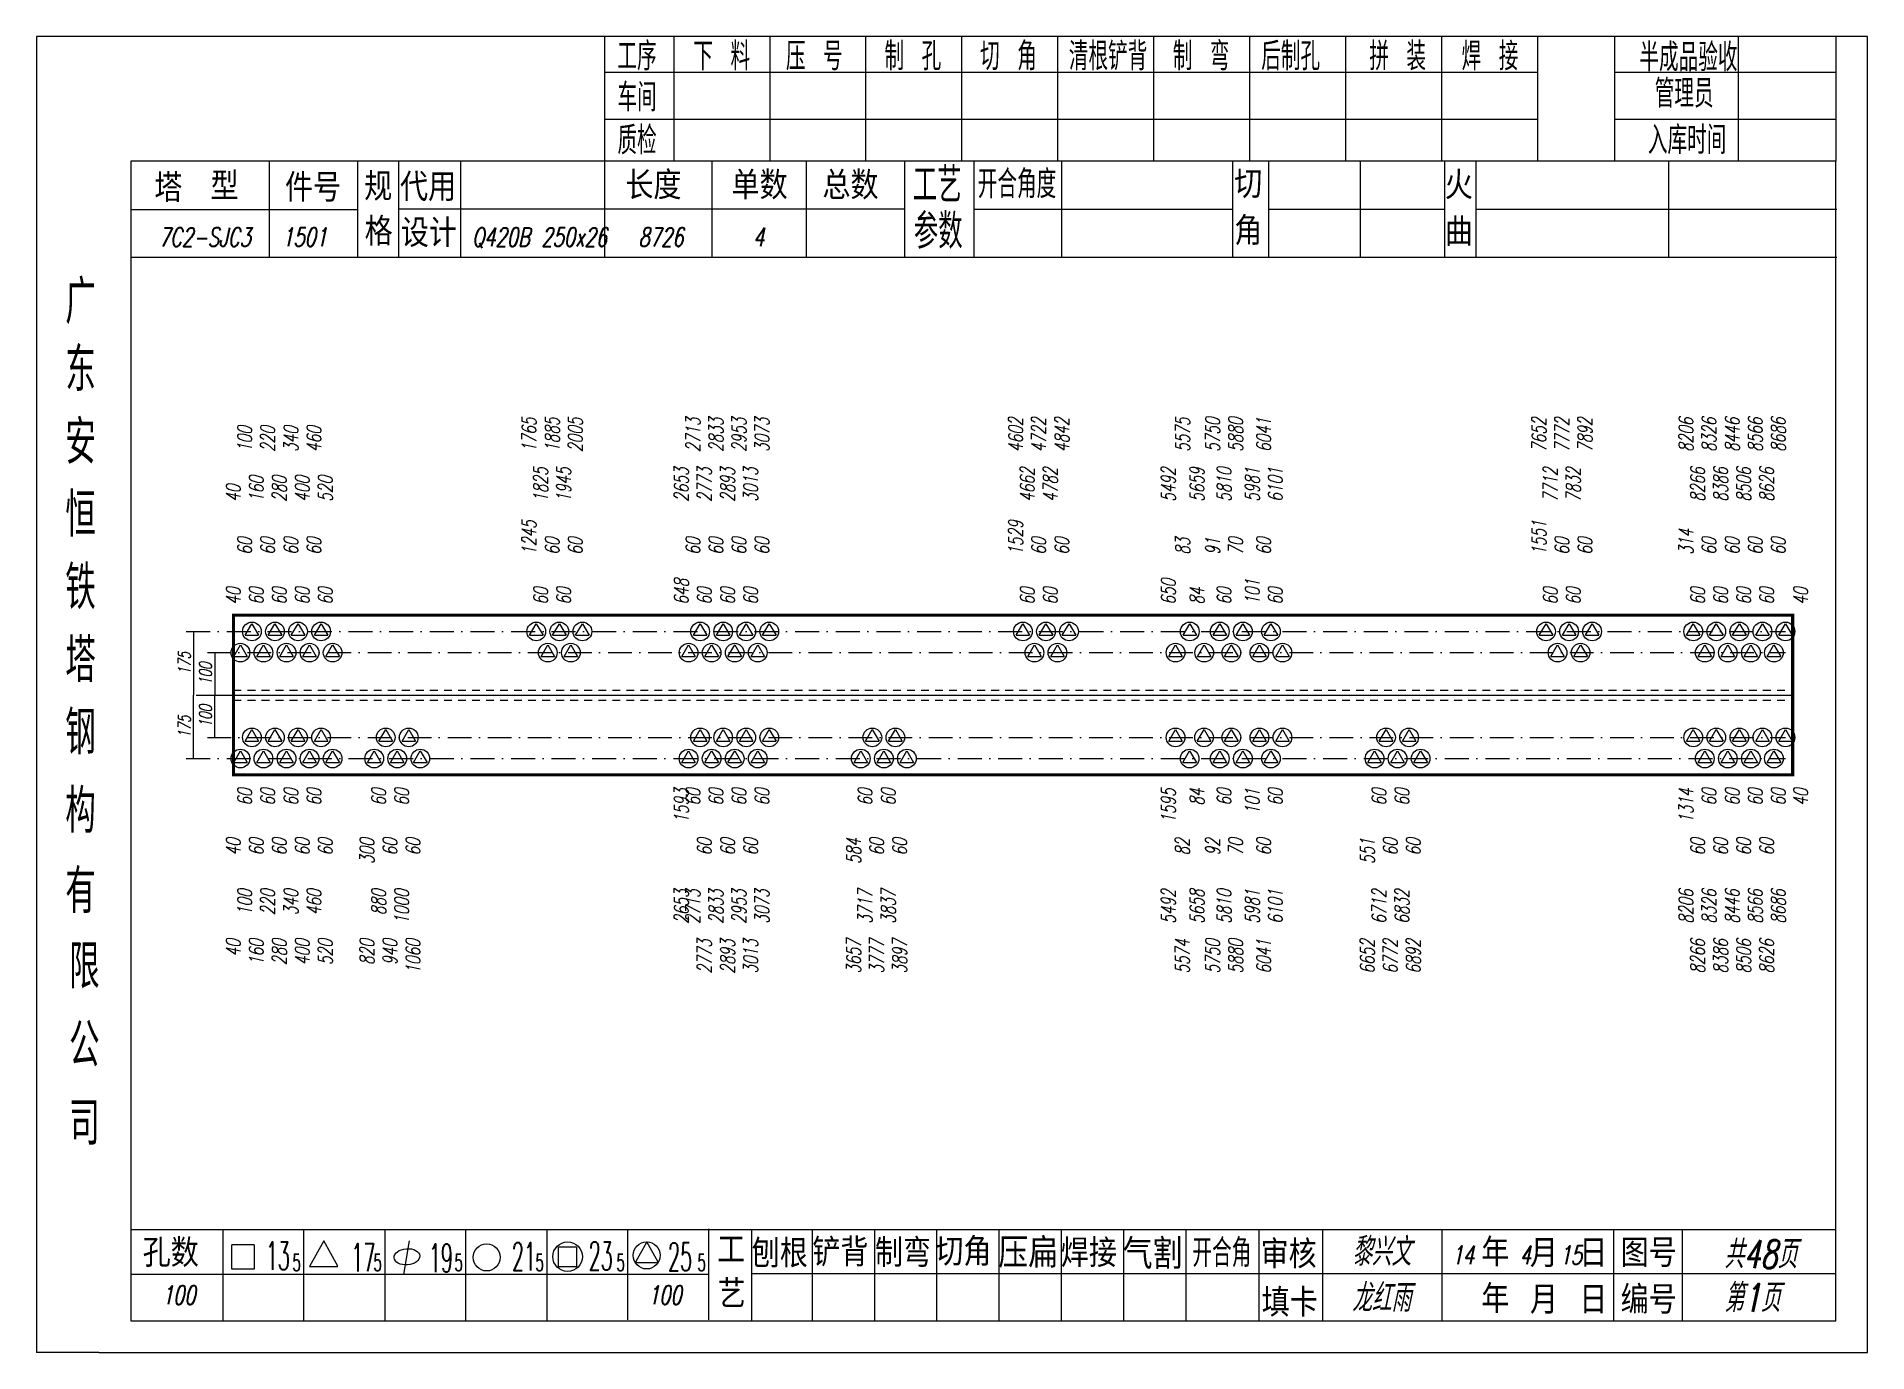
# Model space of a CAD drawing. Header units: millimetres. Extents: x -1378 to 644, y -1773 to 1979.
# Drawn here: x -1378.3 to -1084.5, y 1394.9 to 1606.1 of the extents above; entities that cross this region are included whole.
import ezdxf
from ezdxf.enums import TextEntityAlignment as Align

# ---------------------------------------------------------------- set-up
doc = ezdxf.new("R2010")
doc.units = ezdxf.units.MM
doc.linetypes.add('LPY8', pattern=[0.009, 0.005, -0.004])
doc.linetypes.add('LPY9', pattern=[0.025, 0.015, -0.005, 0, -0.005])
for name, color, linetype in [('1', 7, 'Continuous'), ('2', 7, 'Continuous'), ('21', 7, 'Continuous')]:
    doc.layers.add(name, color=color, linetype=linetype)
doc.styles.add('hz', font='txt.shx', dxfattribs={"width": 0.7, "oblique": 12, "bigfont": 'hztxt.shx'})

msp = doc.modelspace()

# ---------------------------------------------------------------- texts
at = {"layer": '1', "color": 7, "style": 'hz', "oblique": 12, "width": 0.7}
for s, height, p in [('7C2-SJC3', 3, (-1351.2803, 1572.3929)), ('1501', 3, (-1335.2803, 1572.3929)), ('Q420B 250x26', 3, (-1297.5803, 1572.3929)), ('8726', 3, (-1278.0803, 1572.3929)), ('4', 3, (-1262.3803, 1572.3929)), ('黎兴文', 4.5, (-1162.4803, 1408.7929)), ('14', 3, (-1149.3803, 1408.9929)), ('4', 3, (-1139.3803, 1408.9929)), ('15', 3, (-1132.0803, 1408.9929)), ('100', 3, (-1355.4803, 1402.5929)), ('100', 3, (-1277.4803, 1402.5929)), ('龙红雨', 4.5, (-1162.4803, 1401.3929))]:
    msp.add_text(s, height=height, dxfattribs=at).set_placement(p, align=Align.CENTER)
for s, p in [('100', (-1343.7292, 1539.3929)), ('220', (-1340.0292, 1539.3929)), ('340', (-1336.3292, 1539.3929)), ('460', (-1332.6292, 1539.3929)), ('1765', (-1298.0968, 1539.3929)), ('1885', (-1294.3968, 1539.3929)), ('2005', (-1290.6968, 1539.3929)), ('2713', (-1271.8037, 1539.3929)), ('2833', (-1268.1037, 1539.3929)), ('2953', (-1264.4037, 1539.3929)), ('3073', (-1260.7037, 1539.3929)), ('4602', (-1220.0055, 1539.3929)), ('4722', (-1216.3055, 1539.3929)), ('4842', (-1212.6055, 1539.3929)), ('5575', (-1193.2227, 1539.3929)), ('5750', (-1188.4057, 1539.3929)), ('5880', (-1184.7057, 1539.3929)), ('6041', (-1180.1972, 1539.3929)), ('7652', (-1136.0512, 1539.3929)), ('7772', (-1132.3512, 1539.3929)), ('7892', (-1128.6512, 1539.3929)), ('8206', (-1112.4272, 1539.3929)), ('8326', (-1108.7272, 1539.3929)), ('8446', (-1105.0272, 1539.3929)), ('8566', (-1101.3272, 1539.3929)), ('8686', (-1097.6272, 1539.3929)), ('1825', (-1296.2468, 1531.3929)), ('1945', (-1292.5468, 1531.3929)), ('2653', (-1273.6537, 1531.3929)), ('2773', (-1269.9537, 1531.3929)), ('2893', (-1266.2537, 1531.3929)), ('3013', (-1262.5537, 1531.3929)), ('4662', (-1218.1555, 1531.3929)), ('4782', (-1214.4555, 1531.3929)), ('5492', (-1195.5074, 1531.3929)), ('5659', (-1190.9105, 1531.3929)), ('5810', (-1186.5557, 1531.3929)), ('5981', (-1182.0472, 1531.3929)), ('6101', (-1178.3472, 1531.3929)), ('7712', (-1134.2012, 1531.3929)), ('7832', (-1130.5012, 1531.3929)), ('8266', (-1110.5772, 1531.3929)), ('8386', (-1106.8772, 1531.3929)), ('8506', (-1103.1772, 1531.3929)), ('8626', (-1099.4772, 1531.3929)), ('40', (-1345.5792, 1531.3929)), ('160', (-1341.8792, 1531.3929)), ('280', (-1338.1792, 1531.3929)), ('400', (-1334.4792, 1531.3929)), ('520', (-1330.7792, 1531.3929)), ('1245', (-1298.0968, 1522.8929)), ('1529', (-1220.0055, 1522.8929)), ('1551', (-1136.0512, 1522.8929)), ('60', (-1343.7292, 1522.8929)), ('60', (-1340.0292, 1522.8929)), ('60', (-1336.3292, 1522.8929)), ('60', (-1332.6292, 1522.8929)), ('60', (-1294.3968, 1522.8929)), ('60', (-1290.6968, 1522.8929)), ('60', (-1271.8037, 1522.8929)), ('60', (-1268.1037, 1522.8929)), ('60', (-1264.4037, 1522.8929)), ('60', (-1260.7037, 1522.8929)), ('60', (-1216.3055, 1522.8929)), ('60', (-1212.6055, 1522.8929)), ('83', (-1193.2227, 1522.8929)), ('91', (-1188.4057, 1522.8929)), ('70', (-1184.7057, 1522.8929)), ('60', (-1180.1972, 1522.8929)), ('60', (-1132.3512, 1522.8929)), ('60', (-1128.6512, 1522.8929)), ('314', (-1112.4272, 1522.8929)), ('60', (-1108.7272, 1522.8929)), ('60', (-1105.0272, 1522.8929)), ('60', (-1101.3272, 1522.8929)), ('60', (-1097.6272, 1522.8929)), ('648', (-1273.6537, 1514.8929)), ('650', (-1195.5074, 1514.8929)), ('40', (-1345.5792, 1514.8929)), ('60', (-1341.8792, 1514.8929)), ('60', (-1338.1792, 1514.8929)), ('60', (-1334.4792, 1514.8929)), ('60', (-1330.7792, 1514.8929)), ('60', (-1296.2468, 1514.8929)), ('60', (-1292.5468, 1514.8929)), ('60', (-1269.9537, 1514.8929)), ('60', (-1266.2537, 1514.8929)), ('60', (-1262.5537, 1514.8929)), ('60', (-1218.1555, 1514.8929)), ('60', (-1214.4555, 1514.8929)), ('84', (-1190.9105, 1514.8929)), ('60', (-1186.5557, 1514.8929)), ('101', (-1182.0472, 1514.8929)), ('60', (-1178.3472, 1514.8929)), ('60', (-1134.2012, 1514.8929)), ('60', (-1130.5012, 1514.8929)), ('60', (-1110.5772, 1514.8929)), ('60', (-1106.8772, 1514.8929)), ('60', (-1103.1772, 1514.8929)), ('60', (-1099.4772, 1514.8929)), ('40', (-1094.0537, 1514.8929))]:
    msp.add_text(s, height=2.3, rotation=90, dxfattribs=at).set_placement(p)
for s, p in [('60', (-1343.7292, 1485.3929)), ('60', (-1340.0292, 1485.3929)), ('60', (-1336.3292, 1485.3929)), ('60', (-1332.6292, 1485.3929)), ('60', (-1322.2589, 1485.3929)), ('60', (-1318.5589, 1485.3929)), ('1593', (-1273.6537, 1485.3929)), ('60', (-1271.8037, 1485.3929)), ('60', (-1268.1037, 1485.3929)), ('60', (-1264.4037, 1485.3929)), ('60', (-1260.7037, 1485.3929)), ('60', (-1244.1676, 1485.3929)), ('60', (-1240.4676, 1485.3929)), ('1595', (-1195.5074, 1485.3929)), ('84', (-1190.9381, 1485.3929)), ('60', (-1186.5557, 1485.3929)), ('101', (-1182.0472, 1485.3929)), ('60', (-1178.3472, 1485.3929)), ('60', (-1161.7272, 1485.3929)), ('60', (-1158.0272, 1485.3929)), ('1314', (-1112.4272, 1485.3929)), ('60', (-1108.7272, 1485.3929)), ('60', (-1105.0272, 1485.3929)), ('60', (-1101.3272, 1485.3929)), ('60', (-1097.6272, 1485.3929)), ('40', (-1094.0537, 1485.3929)), ('40', (-1345.5792, 1477.3929)), ('60', (-1341.8792, 1477.3929)), ('60', (-1338.1792, 1477.3929)), ('60', (-1334.4792, 1477.3929)), ('60', (-1330.7792, 1477.3929)), ('300', (-1324.1089, 1477.3929)), ('60', (-1320.4089, 1477.3929)), ('60', (-1316.7089, 1477.3929)), ('60', (-1269.9537, 1477.3929)), ('60', (-1266.2537, 1477.3929)), ('60', (-1262.5537, 1477.3929)), ('584', (-1246.0176, 1477.3929)), ('60', (-1242.3176, 1477.3929)), ('60', (-1238.6176, 1477.3929)), ('82', (-1193.2503, 1477.3929)), ('92', (-1188.4057, 1477.3929)), ('70', (-1184.7057, 1477.3929)), ('60', (-1180.1972, 1477.3929)), ('551', (-1163.5772, 1477.3929)), ('60', (-1159.8772, 1477.3929)), ('60', (-1156.1772, 1477.3929)), ('60', (-1110.5772, 1477.3929)), ('60', (-1106.8772, 1477.3929)), ('60', (-1103.1772, 1477.3929)), ('60', (-1099.4772, 1477.3929)), ('100', (-1343.7292, 1469.1929)), ('220', (-1340.0292, 1469.1929)), ('340', (-1336.3292, 1469.1929)), ('460', (-1332.6292, 1469.1929)), ('880', (-1322.2589, 1469.1929)), ('1000', (-1318.5589, 1469.1929)), ('2653', (-1273.6537, 1469.1929)), ('2713', (-1271.8037, 1469.1929)), ('2833', (-1268.1037, 1469.1929)), ('2953', (-1264.4037, 1469.1929)), ('3073', (-1260.7037, 1469.1929)), ('3717', (-1244.1676, 1469.1929)), ('3837', (-1240.4676, 1469.1929)), ('5492', (-1195.5074, 1469.1929)), ('5658', (-1190.9381, 1469.1929)), ('5810', (-1186.5557, 1469.1929)), ('5981', (-1182.0472, 1469.1929)), ('6101', (-1178.3472, 1469.1929)), ('6712', (-1161.7272, 1469.1929)), ('6832', (-1158.0272, 1469.1929)), ('8206', (-1112.4272, 1469.1929)), ('8326', (-1108.7272, 1469.1929)), ('8446', (-1105.0272, 1469.1929)), ('8566', (-1101.3272, 1469.1929)), ('8686', (-1097.6272, 1469.1929)), ('40', (-1345.5792, 1461.1929)), ('160', (-1341.8792, 1461.1929)), ('280', (-1338.1792, 1461.1929)), ('400', (-1334.4792, 1461.1929)), ('520', (-1330.7792, 1461.1929)), ('820', (-1324.1089, 1461.1929)), ('940', (-1320.4089, 1461.1929)), ('1060', (-1316.7089, 1461.1929)), ('2773', (-1269.9537, 1461.1929)), ('2893', (-1266.2537, 1461.1929)), ('3013', (-1262.5537, 1461.1929)), ('3657', (-1246.0176, 1461.1929)), ('3777', (-1242.3176, 1461.1929)), ('3897', (-1238.6176, 1461.1929)), ('5574', (-1193.2503, 1461.1929)), ('5750', (-1188.4057, 1461.1929)), ('5880', (-1184.7057, 1461.1929)), ('6041', (-1180.1972, 1461.1929)), ('6652', (-1163.5772, 1461.1929)), ('6772', (-1159.8772, 1461.1929)), ('6892', (-1156.1772, 1461.1929)), ('8266', (-1110.5772, 1461.1929)), ('8386', (-1106.8772, 1461.1929)), ('8506', (-1103.1772, 1461.1929)), ('8626', (-1099.4772, 1461.1929))]:
    msp.add_text(s, height=2.3, rotation=90, dxfattribs=at).set_placement(p, align=Align.RIGHT)
for s, p in [('共48页', (-1107.4803, 1408.3929)), ('第1页', (-1107.4803, 1401.3929))]:
    msp.add_text(s, height=4.5, dxfattribs=at).set_placement(p)
at = {"layer": '2', "color": 7, "style": 'hz', "oblique": 12, "width": 0.7}
for s, p in [('175', (-1353.5803, 1505.4929)), ('100', (-1350.1803, 1503.7929)), ('100', (-1350.1803, 1496.9929)), ('175', (-1353.5803, 1495.2929))]:
    msp.add_text(s, height=2, rotation=90, dxfattribs=at).set_placement(p, align=Align.CENTER)

# ---------------------------------------------------------------- blocks, each defined once
blk = doc.blocks.new('xytfsc')
at = {"color": 243}
for p, q in [((-0.0818, 0.17567), (-0.0818, -0.0355)), ((0.212, 0.17567), (-0.0818, 0.17567)), ((0.00934, 0.17567), (0.00934, 0.15571)), ((0.02044, 0.17567), (0.02044, 0.15571)), ((0.03584, 0.17567), (0.03584, 0.15571)), ((0.05124, 0.17567), (0.05124, 0.15571)), ((0.06664, 0.17567), (0.06664, 0.15571)), ((0.08204, 0.17567), (0.08204, 0.15571)), ((0.09744, 0.17567), (0.09744, 0.15571)), ((0.11284, 0.17567), (0.11284, 0.15571)), ((0.12824, 0.17567), (0.12824, 0.15571)), ((0.14364, 0.17567), (0.14364, 0.15571)), ((0.15904, 0.17567), (0.15904, 0.15571)), ((0.15904, 0.17567), (0.15904, 0.15571)), ((0.17139, 0.17567), (0.17139, 0.1557)), ((0.19125, 0.17567), (0.19125, 0.1557)), ((0.20692, 0.17567), (0.20692, 0.1557)), ((0.212, 0.1457), (0.212, 0.17567)), ((0.15904, 0.16991), (0.00934, 0.16991)), ((0.20692, 0.16991), (0.17139, 0.16991)), ((0.15904, 0.16238), (0.00934, 0.16238)), ((0.20692, 0.16238), (0.17139, 0.16238)), ((-0.01376, 0.15577), (-0.01376, 0.14027)), ((0.00934, 0.15571), (0.00934, 0.14021)), ((0.02657, 0.1558), (0.02657, 0.1403)), ((0.0417, 0.1558), (0.0417, 0.1403)), ((-0.0667, 0.1557), (-0.0667, -0.03042)), ((0.20692, 0.1557), (-0.0667, 0.1557)), ((-0.04446, 0.15571), (-0.04446, 0.14021)), ((0.05749, 0.1557), (0.05749, 0.1402)), ((0.06861, 0.1557), (0.06861, 0.1402)), ((0.08265, 0.1557), (0.08265, 0.1402)), ((0.1101, 0.1557), (0.1101, 0.1402)), ((0.11589, 0.1557), (0.11589, 0.1402)), ((0.13059, 0.1557), (0.13059, 0.1402)), ((0.14414, 0.1557), (0.14414, 0.1402)), ((0.14915, 0.1557), (0.14915, 0.1402)), ((0.18007, 0.1557), (0.18007, 0.1402)), ((0.20692, -0.03042), (0.20692, 0.1557)), ((-0.03023, 0.14789), (-0.0667, 0.14789)), ((0.05749, 0.14795), (-0.02369, 0.14795)), ((0.06861, 0.14795), (0.1101, 0.14795)), ((0.11589, 0.14795), (0.14414, 0.14795)), ((0.14915, 0.14795), (0.2071, 0.14795)), ((0.212, -0.0355), (0.212, 0.1457)), ((0.2071, 0.1402), (-0.0667, 0.1402)), ((-0.0667, -0.0158), (0.20692, -0.0158)), ((-0.05193, -0.0158), (-0.05193, -0.03042)), ((-0.03893, -0.03042), (-0.03893, -0.0158)), ((-0.03572, -0.0176), (-0.03801, -0.0217)), ((-0.03347, -0.02167), (-0.03572, -0.0176)), ((-0.02593, -0.0158), (-0.02593, -0.03042)), ((-0.02201, -0.0176), (-0.02294, -0.02301)), ((-0.01293, -0.03042), (-0.01293, -0.0158)), ((0.00007, -0.0158), (0.00007, -0.03042)), ((0.01307, -0.03028), (0.01307, -0.0158)), ((0.04269, -0.03037), (0.04269, -0.0157)), ((0.05269, -0.03037), (0.05269, -0.0157)), ((0.06269, -0.03037), (0.06269, -0.0157)), ((0.07269, -0.03037), (0.07269, -0.0157)), ((0.08269, -0.03037), (0.08269, -0.0157)), ((0.09269, -0.03037), (0.09269, -0.0157)), ((0.10269, -0.03037), (0.10269, -0.0157)), ((0.1144, -0.03054), (0.1144, -0.01587)), ((0.12461, -0.03053), (0.12461, -0.01587)), ((0.14378, -0.03042), (0.14378, -0.01576)), ((0.17132, -0.03045), (0.17132, -0.01578)), ((0.18234, -0.03043), (0.18234, -0.01576)), ((-0.05048, -0.02216), (-0.05048, -0.01823)), ((-0.04687, -0.01823), (-0.05048, -0.01823)), ((-0.04687, -0.01823), (-0.04687, -0.02216)), ((0.00483, -0.01861), (0.00194, -0.01861)), ((0.00194, -0.02176), (0.00194, -0.01861)), ((0.00483, -0.01861), (0.00483, -0.02176)), ((0.01611, -0.01776), (0.01429, -0.02104)), ((0.01792, -0.02102), (0.01611, -0.01776)), ((0.02607, -0.02298), (-0.0667, -0.02298)), ((-0.04687, -0.02216), (-0.05048, -0.02216)), ((-0.038, -0.02172), (-0.03348, -0.02172)), ((0.00483, -0.02176), (0.00194, -0.02176)), ((0.01431, -0.02109), (0.01795, -0.02108)), ((0.03294, -0.02282), (0.20692, -0.02282)), ((-0.0667, -0.03042), (0.20692, -0.03042)), ((-0.0718, -0.0355), (-0.0818, -0.0355)), ((-0.0718, -0.0355), (0.212, -0.0355))]:
    blk.add_line(p, q, dxfattribs=at)
at = {"color": 25}
for p, q in [((-0.0237, 0.14025), (-0.0237, 0.15575)), ((-0.03023, 0.14014), (-0.03023, 0.15564)), ((0.02607, -0.03028), (0.02607, -0.01568)), ((0.03298, -0.03049), (0.03298, -0.01589))]:
    blk.add_line(p, q, dxfattribs=at)
at = {"color": 243}
for centre, radius in [((-0.00958, -0.02025), 0.00218), ((0.00341, -0.02014), 0.00237), ((0.0161, -0.01993), 0.00218)]:
    blk.add_circle(centre, radius, dxfattribs=at)
blk.add_ellipse((-0.02237, -0.02016), major_axis=(-0.00206, -0.00014), ratio=0.631198, dxfattribs=at)
at = {"color": 243, "style": 'hz'}
for s, height, width, p in [('工序', 0.0045, 0.7, (0.01141, 0.17026)), ('下 料', 0.0045, 0.7, (0.0236, 0.17026)), ('压 号', 0.0045, 0.7, (0.03845, 0.17026)), ('制 孔', 0.0045, 0.7, (0.05426, 0.17026)), ('切 角', 0.0045, 0.7, (0.0696, 0.17026)), ('清根铲背 ', 0.0045, 0.7, (0.08385, 0.17026)), (' 制 弯', 0.0045, 0.7, (0.09772, 0.17026)), (' 后制孔', 0.0045, 0.7, (0.11191, 0.17026)), ('拼 装', 0.0045, 0.7, (0.13207, 0.17026)), (' 焊 接', 0.0045, 0.7, (0.14407, 0.17026)), ('半成品验收', 0.0045, 0.7, (0.17541, 0.17009)), ('车间', 0.0045, 0.7, (0.01141, 0.16365)), ('管理员', 0.0045, 0.7, (0.17787, 0.16428)), ('质检', 0.0045, 0.7, (0.01141, 0.15676)), ('入库时间', 0.0045, 0.7, (0.17677, 0.15681)), ('工艺', 0.0056, 0.7, (0.0588, 0.14906)), ('开合角度', 0.0045, 0.7, (0.06923, 0.14974)), ('参数', 0.0056, 0.7, (0.05897, 0.14164)), ('广', 0.007, 0.7, (-0.0772, 0.1296)), ('东', 0.007, 0.7, (-0.0772, 0.11874)), ('安', 0.007, 0.7, (-0.0772, 0.10709)), ('恒', 0.007, 0.7, (-0.0772, 0.09543)), ('铁', 0.007, 0.7, (-0.0772, 0.08376)), ('塔', 0.007, 0.7, (-0.0772, 0.07209)), ('钢', 0.007, 0.7, (-0.0772, 0.06049)), ('构', 0.007, 0.7, (-0.0772, 0.04788)), ('有', 0.007, 0.7, (-0.0772, 0.035)), ('限', 0.007, 0.7, (-0.07659, 0.02293)), ('公', 0.007, 0.7, (-0.07659, 0.01032)), ('司', 0.007, 0.7, (-0.07659, -0.00223)), ('开合角', 0.0045, 0.7, (0.10368, -0.02179)), ('13', 0.0045, 0.5, (-0.04503, -0.02227)), ('5', 0.00269, 0.6, (-0.04077, -0.02242)), ('17', 0.0045, 0.5, (-0.0313, -0.02254)), ('5', 0.00269, 0.6, (-0.02777, -0.02242)), ('19', 0.0045, 0.5, (-0.01885, -0.0226)), ('5', 0.00269, 0.6, (-0.01477, -0.02242)), ('21', 0.0045, 0.5, (-0.00553, -0.02238)), ('5', 0.00269, 0.6, (-0.00177, -0.02242)), ('23', 0.0045, 0.5, (0.00679, -0.02228)), ('5', 0.00269, 0.6, (0.01123, -0.02242)), ('25', 0.0045, 0.5, (0.01952, -0.02242)), ('5', 0.00269, 0.6, (0.02423, -0.02242))]:
    blk.add_text(s, height=height, dxfattribs=dict(at, width=width)).set_placement(p)
for s, height, p in [('塔', 0.0045, (-0.06291, 0.14913)), ('型', 0.0045, (-0.0539, 0.14943)), ('单数', 0.0045, (0.02972, 0.14955)), ('总数', 0.0045, (0.04431, 0.14954)), ('孔数', 0.0045, (-0.06478, -0.02179)), ('压扁', 0.0048, (0.07253, -0.02192)), ('气割', 0.0048, (0.09248, -0.0221)), ('图号', 0.0045, (0.1724, -0.0218)), ('编号', 0.0045, (0.1724, -0.0293))]:
    blk.add_text(s, height=height, dxfattribs=at).set_placement(p)
at = {"color": 25, "style": 'hz'}
for s, p in [('件号', (-0.04194, 0.14917)), ('规', (-0.02923, 0.14934)), ('代用', (-0.02348, 0.14927)), ('长度', (0.01268, 0.14955)), ('切', (0.11039, 0.14973)), ('火', (0.14418, 0.14957)), ('格', (-0.02915, 0.14213)), ('角', (0.11039, 0.14223)), ('曲', (0.14418, 0.14207)), ('设计', (-0.02335, 0.14189)), ('工', (0.02741, -0.02128)), ('刨根', (0.03296, -0.02187)), ('铲背', (0.04269, -0.02169)), ('制弯', (0.05274, -0.02179)), ('切角', (0.06243, -0.02161)), ('焊接', (0.08256, -0.02181)), ('审核', (0.11462, -0.022)), ('年', (0.15005, -0.0217)), ('月', (0.15785, -0.02184)), ('日', (0.16576, -0.02182)), ('艺', (0.02749, -0.02838)), ('填卡', (0.1148, -0.02977)), ('年', (0.15005, -0.02918)), ('月', (0.15785, -0.02932)), ('日', (0.16576, -0.0293))]:
    blk.add_text(s, height=0.0045, dxfattribs=at).set_placement(p)
blk = doc.blocks.new('li8')
at = {"layer": '21', "color": 7, "linetype": 'LPY8'}
blk.add_line((0, 0), (1, 0), dxfattribs=at)
blk = doc.blocks.new('do')
at = {"color": 211}
for p, q in [((-0.72, -0.41), (0, 0.83)), ((0, 0.83), (0.72, -0.41)), ((-0.72, -0.41), (0.72, -0.41))]:
    blk.add_line(p, q, dxfattribs=at)
blk.add_circle((0, 0), 1, dxfattribs=at)
blk = doc.blocks.new('li9')
at = {"layer": '21', "color": 210, "linetype": 'LPY9'}
blk.add_line((0, 0), (1, 0), dxfattribs=at)

# ---------------------------------------------------------------- linework, layer by layer
at = {"layer": '2', "color": 7}
for p, q in [((-1353.0803, 1510.5929), (-1353.0803, 1500.3929)), ((-1349.6803, 1507.1929), (-1349.6803, 1500.3929)), ((-1353.0803, 1490.1929), (-1353.0803, 1500.3929)), ((-1352.6803, 1500.3929), (-1286.6803, 1500.3929)), ((-1352.6803, 1500.3929), (-1286.6803, 1500.3929)), ((-1349.6803, 1493.5929), (-1349.6803, 1500.3929)), ((-1346.6803, 1500.3929), (-1096.4803, 1500.3929))]:
    msp.add_line(p, q, dxfattribs=at)
at = {"layer": '2', "color": 7, "const_width": 0.5}
msp.add_lwpolyline([(-1346.6803, 1513.1929), (-1096.4803, 1513.1929), (-1096.4803, 1487.5929), (-1346.6803, 1487.5929)], close=True, dxfattribs=at)

# ---------------------------------------------------------------- block references
at = {"layer": '1', "color": 7}
for name, p, xscale, yscale, zscale in [('xytfsc', (-1296.4803, 1430.3929), 1000, 1000, 1000), ('li9', (-1354.2803, 1510.5929), 256.653082741233, 256.653082741233, 256.653082741233), ('do', (-1343.7292, 1510.5929), 1.5, 1.5, 1.5), ('do', (-1340.0292, 1510.5929), 1.5, 1.5, 1.5), ('do', (-1336.3292, 1510.5929), 1.5, 1.5, 1.5), ('do', (-1332.6292, 1510.5929), 1.5, 1.5, 1.5), ('do', (-1298.0968, 1510.5929), 1.5, 1.5, 1.5), ('do', (-1294.3968, 1510.5929), 1.5, 1.5, 1.5), ('do', (-1290.6968, 1510.5929), 1.5, 1.5, 1.5), ('do', (-1271.8037, 1510.5929), 1.5, 1.5, 1.5), ('do', (-1268.1037, 1510.5929), 1.5, 1.5, 1.5), ('do', (-1264.4037, 1510.5929), 1.5, 1.5, 1.5), ('do', (-1260.7037, 1510.5929), 1.5, 1.5, 1.5), ('do', (-1220.0055, 1510.5929), 1.5, 1.5, 1.5), ('do', (-1216.3055, 1510.5929), 1.5, 1.5, 1.5), ('do', (-1212.6055, 1510.5929), 1.5, 1.5, 1.5), ('do', (-1193.2227, 1510.5929), 1.5, 1.5, 1.5), ('do', (-1188.4057, 1510.5929), 1.5, 1.5, 1.5), ('do', (-1184.7057, 1510.5929), 1.5, 1.5, 1.5), ('do', (-1180.1972, 1510.5929), 1.5, 1.5, 1.5), ('do', (-1136.0512, 1510.5929), 1.5, 1.5, 1.5), ('do', (-1132.3512, 1510.5929), 1.5, 1.5, 1.5), ('do', (-1128.6512, 1510.5929), 1.5, 1.5, 1.5), ('do', (-1112.4272, 1510.5929), 1.5, 1.5, 1.5), ('do', (-1108.7272, 1510.5929), 1.5, 1.5, 1.5), ('do', (-1105.0272, 1510.5929), 1.5, 1.5, 1.5), ('do', (-1101.3272, 1510.5929), 1.5, 1.5, 1.5), ('do', (-1097.6272, 1510.5929), 1.5, 1.5, 1.5), ('do', (-1345.5792, 1507.1929), 1.5, 1.5, 1.5), ('do', (-1341.8792, 1507.1929), 1.5, 1.5, 1.5), ('do', (-1338.1792, 1507.1929), 1.5, 1.5, 1.5), ('do', (-1334.4792, 1507.1929), 1.5, 1.5, 1.5), ('do', (-1330.7792, 1507.1929), 1.5, 1.5, 1.5), ('do', (-1296.2468, 1507.1929), 1.5, 1.5, 1.5), ('do', (-1292.5468, 1507.1929), 1.5, 1.5, 1.5), ('do', (-1273.6537, 1507.1929), 1.5, 1.5, 1.5), ('do', (-1269.9537, 1507.1929), 1.5, 1.5, 1.5), ('do', (-1266.2537, 1507.1929), 1.5, 1.5, 1.5), ('do', (-1262.5537, 1507.1929), 1.5, 1.5, 1.5), ('do', (-1218.1555, 1507.1929), 1.5, 1.5, 1.5), ('do', (-1214.4555, 1507.1929), 1.5, 1.5, 1.5), ('do', (-1195.5074, 1507.1929), 1.5, 1.5, 1.5), ('do', (-1190.9105, 1507.1929), 1.5, 1.5, 1.5), ('do', (-1186.5557, 1507.1929), 1.5, 1.5, 1.5), ('do', (-1182.0472, 1507.1929), 1.5, 1.5, 1.5), ('do', (-1178.3472, 1507.1929), 1.5, 1.5, 1.5), ('do', (-1134.2012, 1507.1929), 1.5, 1.5, 1.5), ('do', (-1130.5012, 1507.1929), 1.5, 1.5, 1.5), ('do', (-1110.5772, 1507.1929), 1.5, 1.5, 1.5), ('do', (-1106.8772, 1507.1929), 1.5, 1.5, 1.5), ('do', (-1103.1772, 1507.1929), 1.5, 1.5, 1.5), ('do', (-1099.4772, 1507.1929), 1.5, 1.5, 1.5), ('li9', (-1350.8803, 1507.1929), 253.253082741233, 253.253082741233, 253.253082741233), ('li9', (-1350.8803, 1493.5929), 253.253082741233, 253.253082741233, 253.253082741233), ('do', (-1343.7292, 1493.5929), 1.5, 1.5, 1.5), ('do', (-1340.0292, 1493.5929), 1.5, 1.5, 1.5), ('do', (-1336.3292, 1493.5929), 1.5, 1.5, 1.5), ('do', (-1332.6292, 1493.5929), 1.5, 1.5, 1.5), ('do', (-1322.2589, 1493.5929), 1.5, 1.5, 1.5), ('do', (-1318.5589, 1493.5929), 1.5, 1.5, 1.5), ('do', (-1271.8037, 1493.5929), 1.5, 1.5, 1.5), ('do', (-1268.1037, 1493.5929), 1.5, 1.5, 1.5), ('do', (-1264.4037, 1493.5929), 1.5, 1.5, 1.5), ('do', (-1260.7037, 1493.5929), 1.5, 1.5, 1.5), ('do', (-1244.1676, 1493.5929), 1.5, 1.5, 1.5), ('do', (-1240.4676, 1493.5929), 1.5, 1.5, 1.5), ('do', (-1195.5074, 1493.5929), 1.5, 1.5, 1.5), ('do', (-1190.9381, 1493.5929), 1.5, 1.5, 1.5), ('do', (-1186.5557, 1493.5929), 1.5, 1.5, 1.5), ('do', (-1182.0472, 1493.5929), 1.5, 1.5, 1.5), ('do', (-1178.3472, 1493.5929), 1.5, 1.5, 1.5), ('do', (-1161.7272, 1493.5929), 1.5, 1.5, 1.5), ('do', (-1158.0272, 1493.5929), 1.5, 1.5, 1.5), ('do', (-1112.4272, 1493.5929), 1.5, 1.5, 1.5), ('do', (-1108.7272, 1493.5929), 1.5, 1.5, 1.5), ('do', (-1105.0272, 1493.5929), 1.5, 1.5, 1.5), ('do', (-1101.3272, 1493.5929), 1.5, 1.5, 1.5), ('do', (-1097.6272, 1493.5929), 1.5, 1.5, 1.5), ('li9', (-1354.2803, 1490.1929), 256.653082741233, 256.653082741233, 256.653082741233), ('do', (-1345.5792, 1490.1929), 1.5, 1.5, 1.5), ('do', (-1341.8792, 1490.1929), 1.5, 1.5, 1.5), ('do', (-1338.1792, 1490.1929), 1.5, 1.5, 1.5), ('do', (-1334.4792, 1490.1929), 1.5, 1.5, 1.5), ('do', (-1330.7792, 1490.1929), 1.5, 1.5, 1.5), ('do', (-1324.1089, 1490.1929), 1.5, 1.5, 1.5), ('do', (-1320.4089, 1490.1929), 1.5, 1.5, 1.5), ('do', (-1316.7089, 1490.1929), 1.5, 1.5, 1.5), ('do', (-1273.6537, 1490.1929), 1.5, 1.5, 1.5), ('do', (-1269.9537, 1490.1929), 1.5, 1.5, 1.5), ('do', (-1266.2537, 1490.1929), 1.5, 1.5, 1.5), ('do', (-1262.5537, 1490.1929), 1.5, 1.5, 1.5), ('do', (-1246.0176, 1490.1929), 1.5, 1.5, 1.5), ('do', (-1242.3176, 1490.1929), 1.5, 1.5, 1.5), ('do', (-1238.6176, 1490.1929), 1.5, 1.5, 1.5), ('do', (-1193.2503, 1490.1929), 1.5, 1.5, 1.5), ('do', (-1188.4057, 1490.1929), 1.5, 1.5, 1.5), ('do', (-1184.7057, 1490.1929), 1.5, 1.5, 1.5), ('do', (-1180.1972, 1490.1929), 1.5, 1.5, 1.5), ('do', (-1163.5772, 1490.1929), 1.5, 1.5, 1.5), ('do', (-1159.8772, 1490.1929), 1.5, 1.5, 1.5), ('do', (-1156.1772, 1490.1929), 1.5, 1.5, 1.5), ('do', (-1110.5772, 1490.1929), 1.5, 1.5, 1.5), ('do', (-1106.8772, 1490.1929), 1.5, 1.5, 1.5), ('do', (-1103.1772, 1490.1929), 1.5, 1.5, 1.5), ('do', (-1099.4772, 1490.1929), 1.5, 1.5, 1.5)]:
    msp.add_blockref(name, p, dxfattribs=dict(at, xscale=xscale, yscale=yscale, zscale=zscale))
at = {"layer": '2', "color": 7, "xscale": 250.2, "yscale": 250.2, "zscale": 250.2}
for p in [(-1346.6803, 1501.1929), (-1346.6803, 1499.5929)]:
    msp.add_blockref('li8', p, dxfattribs=at)

msp.set_redraw_order([(e.dxf.handle, doc.entitydb.next_handle()) for e in msp.query("TEXT MTEXT ATTDEF DIMENSION ARC_DIMENSION")])  # texts and dimensions are drawn at this point

doc.saveas('drawing.dxf')
